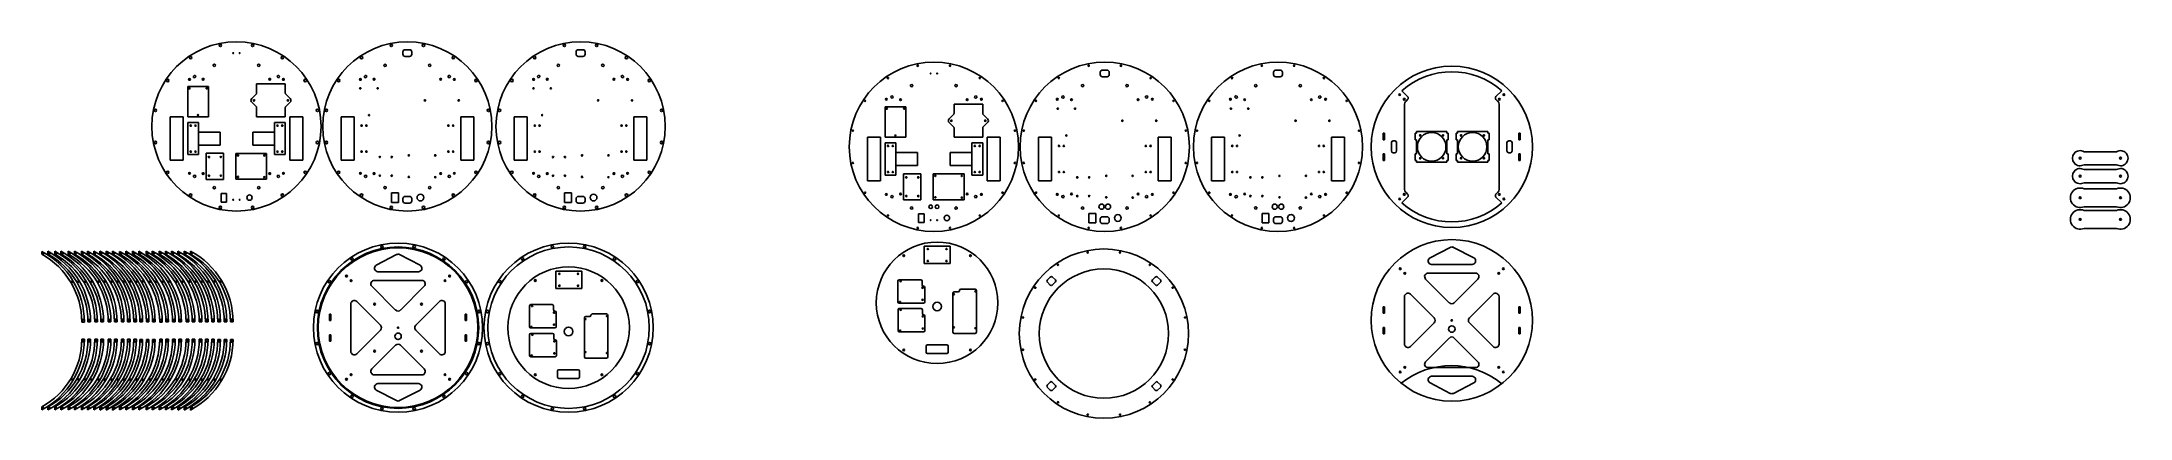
# Model space of a CAD drawing. Header units: millimetres. Extents: x -5261 to 5199, y -3405 to 2321.
# Drawn here: x -1861 to 2953, y -7 to 861 of the extents above; entities that cross this region are included whole.
import ezdxf

# ---------------------------------------------------------------- set-up
doc = ezdxf.new("R2010")
doc.units = ezdxf.units.MM
doc.layers.add('Capa1', color=7, linetype='Continuous')
doc.layers.add('Predeterminado', color=7, linetype='Continuous')

msp = doc.modelspace()

# ---------------------------------------------------------------- linework, layer by layer
at = {"layer": 'Capa1', "color": 7, "linetype": 'Continuous'}
for p, q in [((2884.2, 607.5), (2846.7, 607.5)), ((2884.2, 607.5), (2921.6, 607.5)), ((2921.6, 577.5), (2846.7, 577.5)), ((2884.2, 566.1), (2846.7, 566.1)), ((2921.6, 536.1), (2846.7, 536.1)), ((2884.2, 566.1), (2921.6, 566.1)), ((2846.7, 521.9), (2921.6, 521.9)), ((2846.7, 480.7), (2921.6, 480.7)), ((2846.7, 472), (2921.6, 472)), ((1385.7, 387), (1339.3, 362.8)), ((1440, 362.8), (1393.1, 387.1)), ((2846.7, 430.8), (2921.6, 430.8)), ((-1860.6, 371), (-1860.6, 377.8)), ((-1846.4, 371.1), (-1846.4, 377.9)), ((-1830.7, 371.1), (-1830.7, 377.9)), ((-1816.4, 371.2), (-1816.4, 378)), ((-1799.7, 371.2), (-1799.7, 378)), ((-1785.4, 371.3), (-1785.4, 378.1)), ((-1769.4, 371.3), (-1769.4, 378.1)), ((-1755.2, 371.4), (-1755.2, 378.2)), ((-1740.8, 371.4), (-1740.8, 378.2)), ((-1726.6, 371.5), (-1726.6, 378.3)), ((-1711.8, 371.5), (-1711.8, 378.3)), ((-1697.5, 371.5), (-1697.5, 378.4)), ((-1681.1, 371), (-1681.1, 377.8)), ((-1666.9, 371.1), (-1666.9, 377.9)), ((-1651.2, 371.1), (-1651.2, 377.9)), ((-1637, 371.2), (-1637, 378)), ((-1620.2, 371.2), (-1620.2, 378)), ((-1605.9, 371.3), (-1605.9, 378.1)), ((-1590, 371.3), (-1590, 378.1)), ((-1575.7, 371.4), (-1575.7, 378.2)), ((-1561.3, 371.4), (-1561.3, 378.2)), ((-1547.1, 371.5), (-1547.1, 378.3)), ((-1532.3, 371.5), (-1532.3, 378.3)), ((-1518.1, 371.5), (-1518.1, 378.4)), ((-1043.1, 370.3), (-1089.5, 346)), ((-988.8, 346.1), (-1035.8, 370.3)), ((1343, 347.7), (1389.4, 347.7)), ((1389.4, 347.7), (1436.4, 347.7)), ((-1099.7, 297.3), (-1045.1, 242.7)), ((-1094, 310.9), (-984.8, 310.9)), ((-1085.8, 330.9), (-1039.4, 330.9)), ((-1039.4, 330.9), (-992.4, 330.9)), ((-1033.8, 242.7), (-979.2, 297.3)), ((1329.1, 314.1), (1383.7, 259.5)), ((1334.8, 327.7), (1444, 327.7)), ((1395, 259.5), (1449.6, 314.1)), ((-1080.1, 207.7), (-1134.7, 262.3)), ((-998.8, 207.7), (-944.2, 262.3)), ((1348.7, 224.5), (1294.1, 279.1)), ((1430, 224.5), (1484.6, 279.1)), ((-1768.3, 215), (-1762.3, 215)), ((-1754.1, 215.1), (-1748.1, 215.1)), ((-1738.4, 215.1), (-1732.4, 215.1)), ((-1724.1, 215.2), (-1718.1, 215.2)), ((-1707.3, 215.2), (-1701.3, 215.2)), ((-1693.1, 215.3), (-1687.1, 215.3)), ((-1677.1, 215.3), (-1671.1, 215.3)), ((-1662.9, 215.4), (-1656.9, 215.4)), ((-1648.5, 215.4), (-1642.5, 215.4)), ((-1634.3, 215.4), (-1628.3, 215.4)), ((-1619.5, 215.4), (-1613.5, 215.4)), ((-1605.2, 215.5), (-1599.2, 215.5)), ((-1588.8, 215), (-1582.8, 215)), ((-1574.6, 215.1), (-1568.6, 215.1)), ((-1558.9, 215.1), (-1552.9, 215.1)), ((-1544.6, 215.2), (-1538.6, 215.2)), ((-1527.9, 215.2), (-1521.9, 215.2)), ((-1513.6, 215.3), (-1507.6, 215.3)), ((-1497.6, 215.3), (-1491.6, 215.3)), ((-1483.4, 215.4), (-1477.4, 215.4)), ((-1469, 215.4), (-1463, 215.4)), ((-1454.8, 215.4), (-1448.8, 215.4)), ((-1440, 215.4), (-1434, 215.4)), ((-1425.7, 215.5), (-1419.7, 215.5)), ((-1134.7, 141.8), (-1080.1, 196.4)), ((-944.2, 141.8), (-998.8, 196.4)), ((1294.1, 158.6), (1348.7, 213.2)), ((1484.6, 158.6), (1430, 213.2)), ((-1768.3, 175.5), (-1762.3, 175.5)), ((-1754.1, 175.4), (-1748.1, 175.4)), ((-1738.4, 175.4), (-1732.4, 175.4)), ((-1724.1, 175.4), (-1718.1, 175.4)), ((-1707.3, 175.4), (-1701.3, 175.4)), ((-1693.1, 175.3), (-1687.1, 175.3)), ((-1677.1, 175.3), (-1671.1, 175.3)), ((-1662.9, 175.2), (-1656.9, 175.2)), ((-1648.5, 175.2), (-1642.5, 175.2)), ((-1634.3, 175.1), (-1628.3, 175.1)), ((-1619.5, 175.1), (-1613.5, 175.1)), ((-1605.2, 175), (-1599.2, 175)), ((-1588.8, 175.5), (-1582.8, 175.5)), ((-1574.6, 175.4), (-1568.6, 175.4)), ((-1558.9, 175.4), (-1552.9, 175.4)), ((-1544.6, 175.4), (-1538.6, 175.4)), ((-1527.9, 175.4), (-1521.9, 175.4)), ((-1513.6, 175.3), (-1507.6, 175.3)), ((-1497.6, 175.3), (-1491.6, 175.3)), ((-1483.4, 175.2), (-1477.4, 175.2)), ((-1469, 175.2), (-1463, 175.2)), ((-1454.8, 175.1), (-1448.8, 175.1)), ((-1440, 175.1), (-1434, 175.1)), ((-1425.7, 175), (-1419.7, 175)), ((-1148.4, 152.8), (-1148.4, 147.4)), ((-1099.7, 106.8), (-1045.1, 161.3)), ((-1033.8, 161.3), (-979.2, 106.8)), ((1280.4, 169.5), (1280.4, 164.2)), ((1329.1, 123.5), (1383.7, 178.1)), ((1395, 178.1), (1449.6, 123.5)), ((1334.8, 109.9), (1444, 109.9)), ((-1094, 93.1), (-984.8, 93.1)), ((-1043.1, 33.8), (-1089.5, 58)), ((-1085.8, 73.1), (-1039.4, 73.1)), ((-1039.4, 73.1), (-992.4, 73.1)), ((-988.8, 58), (-1035.8, 33.8)), ((1385.7, 50.6), (1339.3, 74.8)), ((1343, 89.9), (1389.4, 89.9)), ((1389.4, 89.9), (1436.4, 89.9)), ((1440, 74.8), (1393.1, 50.6)), ((-1860.6, 19.5), (-1860.6, 12.7)), ((-1846.4, 19.4), (-1846.4, 12.6)), ((-1830.7, 19.4), (-1830.7, 12.6)), ((-1816.4, 19.3), (-1816.4, 12.5)), ((-1799.7, 19.3), (-1799.7, 12.5)), ((-1785.4, 19.2), (-1785.4, 12.4)), ((-1769.4, 19.2), (-1769.4, 12.4)), ((-1755.2, 19.2), (-1755.2, 12.3)), ((-1740.8, 19.2), (-1740.8, 12.3)), ((-1726.6, 19.1), (-1726.6, 12.3)), ((-1711.8, 19.1), (-1711.8, 12.3)), ((-1697.5, 19), (-1697.5, 12.2)), ((-1681.1, 19.5), (-1681.1, 12.7)), ((-1666.9, 19.4), (-1666.9, 12.6)), ((-1651.2, 19.4), (-1651.2, 12.6)), ((-1637, 19.3), (-1637, 12.5)), ((-1620.2, 19.3), (-1620.2, 12.5)), ((-1605.9, 19.2), (-1605.9, 12.4)), ((-1590, 19.2), (-1590, 12.4)), ((-1575.7, 19.2), (-1575.7, 12.3)), ((-1561.3, 19.2), (-1561.3, 12.3)), ((-1547.1, 19.1), (-1547.1, 12.3)), ((-1532.3, 19.1), (-1532.3, 12.3)), ((-1518.1, 19), (-1518.1, 12.2))]:
    msp.add_line(p, q, dxfattribs=at)
for centre, radius in [((-1517.7, 824.1), 2.83), ((-1449, 852.6), 2.83), ((-1374.7, 852.6), 2.83), ((-1306, 824.1), 2.83), ((-1123.7, 824.1), 2.83), ((-1055.1, 852.6), 2.83), ((-980.7, 852.6), 2.83), ((-912.1, 824.1), 2.83), ((-724.5, 824.1), 2.83), ((-655.9, 852.6), 2.83), ((-581.5, 852.6), 2.83), ((-512.9, 824.1), 2.83), ((-1570.2, 771.6), 2.83), ((-1253.4, 771.6), 2.83), ((-1176.3, 771.6), 2.83), ((-859.5, 771.6), 2.83), ((-777.1, 771.6), 2.83), ((-460.3, 771.6), 2.83), ((89.8, 777.1), 1.5), ((158.5, 805.6), 1.5), ((232.8, 805.6), 1.5), ((301.5, 777.1), 1.5), ((483.7, 777.1), 1.5), ((552.4, 805.6), 1.5), ((626.7, 805.6), 1.5), ((695.4, 777.1), 1.5), ((883, 777.1), 1.5), ((951.6, 805.6), 1.5), ((1026, 805.6), 1.5), ((1094.6, 777.1), 1.5), ((37.2, 724.6), 1.5), ((354, 724.6), 1.5), ((431.2, 724.6), 1.5), ((748, 724.6), 1.5), ((830.4, 724.6), 1.5), ((1147.2, 724.6), 1.5), ((-1598.7, 702.9), 2.83), ((-1225, 702.9), 2.83), ((-1204.7, 702.9), 2.83), ((-831.1, 702.9), 2.83), ((-805.5, 702.9), 2.83), ((-431.8, 702.9), 2.83), ((-1598.7, 628.6), 2.83), ((-1225, 628.6), 2.83), ((-1204.7, 628.6), 2.83), ((-831.1, 628.6), 2.83), ((-805.5, 628.6), 2.83), ((-431.8, 628.6), 2.83), ((8.8, 655.9), 1.5), ((382.5, 655.9), 1.5), ((402.7, 655.9), 1.5), ((776.4, 655.9), 1.5), ((802, 655.9), 1.5), ((1175.6, 655.9), 1.5), ((8.8, 581.6), 1.5), ((382.5, 581.6), 1.5), ((402.7, 581.6), 1.5), ((776.4, 581.6), 1.5), ((802, 581.6), 1.5), ((1175.6, 581.6), 1.5), ((2837.7, 592.5), 2), ((2930.7, 592.5), 2), ((-1570.2, 559.9), 2.83), ((-1253.4, 559.9), 2.83), ((-1176.3, 559.9), 2.83), ((-859.5, 559.9), 2.83), ((-777.1, 559.9), 2.83), ((-460.3, 559.9), 2.83), ((2837.7, 551.1), 2), ((2930.7, 551.1), 2), ((-1517.7, 507.3), 2.83), ((-1449, 478.9), 2.83), ((-1374.7, 478.9), 2.83), ((-1306, 507.3), 2.83), ((-1123.7, 507.3), 2.83), ((-1055.1, 478.9), 2.83), ((-980.7, 478.9), 2.83), ((-912.1, 507.3), 2.83), ((-724.5, 507.3), 2.83), ((-655.9, 478.9), 2.83), ((-581.5, 478.9), 2.83), ((-512.9, 507.3), 2.83), ((37.2, 512.9), 1.5), ((354, 512.9), 1.5), ((431.2, 512.9), 1.5), ((748, 512.9), 1.5), ((830.4, 512.9), 1.5), ((1147.2, 512.9), 1.5), ((2837.7, 501.3), 2), ((2930.7, 501.3), 2), ((89.8, 460.4), 1.5), ((158.5, 431.9), 1.5), ((232.8, 431.9), 1.5), ((301.5, 460.4), 1.5), ((483.7, 460.4), 1.5), ((552.4, 431.9), 1.5), ((626.7, 431.9), 1.5), ((695.4, 460.4), 1.5), ((883, 460.4), 1.5), ((951.6, 431.9), 1.5), ((1026, 431.9), 1.5), ((1094.6, 460.4), 1.5), ((2837.7, 451.4), 2), ((2930.7, 451.4), 2), ((-1076.6, 388.9), 2.83), ((-1002.3, 388.9), 2.83), ((-683.5, 388.9), 2.83), ((-609.2, 388.9), 2.83), ((-1857.3, 372.6), 1.5), ((-1843.1, 372.7), 1.5), ((-1827.4, 372.7), 1.5), ((-1813.1, 372.8), 1.5), ((-1796.4, 372.8), 1.5), ((-1782.1, 372.9), 1.5), ((-1766.1, 372.9), 1.5), ((-1751.9, 373), 1.5), ((-1737.5, 373), 1.5), ((-1723.3, 373), 1.5), ((-1708.5, 373), 1.5), ((-1694.2, 373.1), 1.5), ((-1677.8, 372.6), 1.5), ((-1663.6, 372.7), 1.5), ((-1647.9, 372.7), 1.5), ((-1633.7, 372.8), 1.5), ((-1616.9, 372.8), 1.5), ((-1602.6, 372.9), 1.5), ((-1586.6, 372.9), 1.5), ((-1572.4, 373), 1.5), ((-1558, 373), 1.5), ((-1543.8, 373), 1.5), ((-1529, 373), 1.5), ((-1514.8, 373.1), 1.5), ((-1145.3, 360.4), 2.83), ((-933.6, 360.4), 2.83), ((-752.2, 360.4), 2.83), ((-540.5, 360.4), 2.83), ((481.8, 346.7), 1.5), ((550.4, 375.2), 1.5), ((624.8, 375.2), 1.5), ((693.4, 346.7), 1.5), ((-1791, 307.8), 1.5), ((-1776.7, 307.9), 1.5), ((-1761, 307.9), 1.5), ((-1746.8, 308), 1.5), ((-1730, 308), 1.5), ((-1715.8, 308.1), 1.5), ((-1699.8, 308.1), 1.5), ((-1685.6, 308.2), 1.5), ((-1671.2, 308.2), 1.5), ((-1656.9, 308.3), 1.5), ((-1642.1, 308.3), 1.5), ((-1627.9, 308.3), 1.5), ((-1611.5, 307.8), 1.5), ((-1597.3, 307.9), 1.5), ((-1581.6, 307.9), 1.5), ((-1567.3, 308), 1.5), ((-1550.5, 308), 1.5), ((-1536.3, 308.1), 1.5), ((-1520.3, 308.1), 1.5), ((-1506.1, 308.2), 1.5), ((-1491.7, 308.2), 1.5), ((-1477.5, 308.3), 1.5), ((-1462.7, 308.3), 1.5), ((-1448.4, 308.3), 1.5), ((-1197.8, 307.9), 2.83), ((-881, 307.9), 2.83), ((-804.7, 307.9), 2.83), ((-487.9, 307.9), 2.83), ((429.2, 294.2), 1.5), ((746, 294.2), 1.5), ((-1226.3, 239.2), 2.83), ((-852.6, 239.2), 2.83), ((-833.2, 239.2), 2.83), ((-459.5, 239.2), 2.83), ((-1765.3, 220), 1.5), ((-1751.1, 220.1), 1.5), ((-1735.4, 220.1), 1.5), ((-1721.1, 220.1), 1.5), ((-1704.3, 220.1), 1.5), ((-1690.1, 220.2), 1.5), ((-1674.1, 220.2), 1.5), ((-1659.9, 220.3), 1.5), ((-1645.5, 220.3), 1.5), ((-1631.3, 220.4), 1.5), ((-1616.5, 220.4), 1.5), ((-1602.2, 220.5), 1.5), ((-1585.8, 220), 1.5), ((-1571.6, 220.1), 1.5), ((-1555.9, 220.1), 1.5), ((-1541.6, 220.1), 1.5), ((-1524.9, 220.1), 1.5), ((-1510.6, 220.2), 1.5), ((-1494.6, 220.2), 1.5), ((-1480.4, 220.3), 1.5), ((-1466, 220.3), 1.5), ((-1451.8, 220.4), 1.5), ((-1437, 220.4), 1.5), ((-1422.7, 220.5), 1.5), ((-1039.4, 202), 1.5), ((400.8, 225.5), 1.5), ((774.4, 225.5), 1.5), ((1389.4, 198.9), 7.5), ((1389.4, 218.8), 1.5), ((-1765.3, 170.6), 1.5), ((-1751.1, 170.5), 1.5), ((-1735.4, 170.5), 1.5), ((-1721.1, 170.4), 1.5), ((-1704.3, 170.4), 1.5), ((-1690.1, 170.3), 1.5), ((-1674.1, 170.3), 1.5), ((-1659.9, 170.2), 1.5), ((-1645.5, 170.2), 1.5), ((-1631.3, 170.1), 1.5), ((-1616.5, 170.1), 1.5), ((-1602.2, 170), 1.5), ((-1585.8, 170.6), 1.5), ((-1571.6, 170.5), 1.5), ((-1555.9, 170.5), 1.5), ((-1541.6, 170.4), 1.5), ((-1524.9, 170.4), 1.5), ((-1510.6, 170.3), 1.5), ((-1494.6, 170.3), 1.5), ((-1480.4, 170.2), 1.5), ((-1466, 170.2), 1.5), ((-1451.8, 170.1), 1.5), ((-1437, 170.1), 1.5), ((-1422.7, 170), 1.5), ((-1226.3, 164.9), 2.83), ((-1039.4, 182.1), 7.5), ((-852.6, 164.9), 2.83), ((-833.2, 164.9), 2.83), ((-459.5, 164.9), 2.83), ((400.8, 151.2), 1.5), ((774.4, 151.2), 1.5), ((-1197.8, 96.2), 2.83), ((-881, 96.2), 2.83), ((-804.7, 96.2), 2.83), ((-487.9, 96.2), 2.83), ((-1791, 82.7), 1.5), ((-1776.7, 82.6), 1.5), ((-1761, 82.6), 1.5), ((-1746.8, 82.5), 1.5), ((-1730, 82.5), 1.5), ((-1715.8, 82.4), 1.5), ((-1699.8, 82.4), 1.5), ((-1685.6, 82.4), 1.5), ((-1671.2, 82.4), 1.5), ((-1656.9, 82.3), 1.5), ((-1642.1, 82.3), 1.5), ((-1627.9, 82.2), 1.5), ((-1611.5, 82.7), 1.5), ((-1597.3, 82.6), 1.5), ((-1581.6, 82.6), 1.5), ((-1567.3, 82.5), 1.5), ((-1550.5, 82.5), 1.5), ((-1536.3, 82.4), 1.5), ((-1520.3, 82.4), 1.5), ((-1506.1, 82.4), 1.5), ((-1491.7, 82.4), 1.5), ((-1477.5, 82.3), 1.5), ((-1462.7, 82.3), 1.5), ((-1448.4, 82.2), 1.5), ((429.2, 82.5), 1.5), ((746, 82.5), 1.5), ((-1857.3, 17.9), 1.5), ((-1843.1, 17.8), 1.5), ((-1827.4, 17.8), 1.5), ((-1813.1, 17.8), 1.5), ((-1796.4, 17.8), 1.5), ((-1782.1, 17.7), 1.5), ((-1766.1, 17.7), 1.5), ((-1751.9, 17.6), 1.5), ((-1737.5, 17.6), 1.5), ((-1723.3, 17.5), 1.5), ((-1708.5, 17.5), 1.5), ((-1694.2, 17.4), 1.5), ((-1677.8, 17.9), 1.5), ((-1663.6, 17.8), 1.5), ((-1647.9, 17.8), 1.5), ((-1633.7, 17.8), 1.5), ((-1616.9, 17.8), 1.5), ((-1602.6, 17.7), 1.5), ((-1586.6, 17.7), 1.5), ((-1572.4, 17.6), 1.5), ((-1558, 17.6), 1.5), ((-1543.8, 17.5), 1.5), ((-1529, 17.5), 1.5), ((-1514.8, 17.4), 1.5), ((-1145.3, 43.6), 2.83), ((-1076.6, 15.2), 2.83), ((-1002.3, 15.2), 2.83), ((-933.6, 43.6), 2.83), ((-752.2, 43.6), 2.83), ((-683.5, 15.2), 2.83), ((-609.2, 15.2), 2.83), ((-540.5, 43.6), 2.83), ((481.8, 30), 1.5), ((550.4, 1.5), 1.5), ((624.8, 1.5), 1.5), ((693.4, 30), 1.5)]:
    msp.add_circle(centre, radius, dxfattribs=at)
for centre, radius, start, end in [((2837.7, 592.5), 17.5, 58.9973, 301.0027), ((2930.7, 592.5), 17.5, 238.9973, 121.0027), ((2837.7, 551.1), 17.5, 58.9973, 301.0027), ((2930.7, 551.1), 17.5, 238.9973, 121.0027), ((2837.7, 501.3), 22.5, 66.3833, 293.6167), ((2930.7, 501.3), 22.5, 246.3833, 113.6167), ((2837.7, 451.4), 22.5, 66.3833, 293.6167), ((2930.7, 451.4), 22.5, 246.3833, 113.6167), ((1389.4, 380), 8, 62.734, 117.5843), ((-1085.8, 338.9), 8, 117.5843, 270), ((-1039.4, 363.2), 8, 62.734, 117.5843), ((-992.4, 338.9), 8, 270, 62.734), ((1343, 355.7), 8, 117.5843, 270), ((1436.4, 355.7), 8, 270, 62.734), ((-1094, 302.9), 8, 90, 225), ((-984.8, 302.9), 8, 315, 90), ((1334.8, 319.7), 8, 90, 225), ((1444, 319.7), 8, 315, 90), ((-1140.4, 256.6), 8, 45, 180), ((-1039.4, 248.4), 8, 225, 315), ((-938.5, 256.6), 8, 0, 135), ((1288.4, 273.4), 8, 45, 180), ((1389.4, 265.1), 8, 225, 315), ((1490.3, 273.4), 8, 0, 135), ((-1085.8, 202), 8, 315, 45), ((-993.1, 202), 8, 135, 225), ((1343, 218.8), 8, 315, 45), ((1435.7, 218.8), 8, 135, 225), ((-1140.4, 147.4), 8, 180, 315), ((-1039.4, 155.7), 8, 45, 135), ((-938.5, 147.4), 8, 225, 360), ((1288.4, 164.2), 8, 180, 315), ((1389.4, 172.5), 8, 45, 135), ((1490.3, 164.2), 8, 225, 360), ((-1094, 101.1), 8, 135, 270), ((-984.8, 101.1), 8, 270, 45), ((1334.8, 117.9), 8, 135, 270), ((1444, 117.9), 8, 270, 45), ((-1085.8, 65.1), 8, 90, 242.4157), ((-992.4, 65.1), 8, 297.266, 90), ((1343, 81.9), 8, 90, 242.4157), ((1389.4, 57.7), 8, 242.4157, 297.266), ((1436.4, 81.9), 8, 297.266, 90), ((-1039.4, 40.9), 8, 242.4157, 297.266)]:
    msp.add_arc(centre, radius, start, end, dxfattribs=at)
at = {"layer": 'Predeterminado', "color": 7, "linetype": 'Continuous'}
for p, q in [((-1028.2, 832), (-1028.2, 837.5)), ((-1023.2, 842.5), (-1012.7, 842.5)), ((-1012.7, 827), (-1023.2, 827)), ((-1007.7, 837.5), (-1007.7, 832)), ((-628.9, 832), (-628.9, 837.5)), ((-623.9, 842.5), (-613.4, 842.5)), ((-613.4, 827), (-623.9, 827)), ((-608.4, 837.5), (-608.4, 832)), ((-1511, 781.6), (-1508.8, 783.5)), ((-1510.5, 778.8), (-1511, 781.6)), ((-1507.8, 777.8), (-1510.5, 778.8)), ((-1508.8, 783.5), (-1506, 782.5)), ((-1507.8, 777.8), (-1505.5, 779.7)), ((-1506, 782.5), (-1505.5, 779.7)), ((-1465.9, 805.7), (-1465.4, 808.5)), ((-1463.6, 803.8), (-1465.9, 805.7)), ((-1465.4, 808.5), (-1462.6, 809.5)), ((-1463.6, 803.8), (-1460.9, 804.8)), ((-1462.6, 809.5), (-1460.4, 807.7)), ((-1460.4, 807.7), (-1460.9, 804.8)), ((-1361, 809.5), (-1363.3, 807.7)), ((-1363.3, 807.7), (-1362.8, 804.8)), ((-1360, 803.8), (-1362.8, 804.8)), ((-1358.3, 808.5), (-1361, 809.5)), ((-1360, 803.8), (-1357.8, 805.7)), ((-1357.8, 805.7), (-1358.3, 808.5)), ((-1317.6, 782.5), (-1318.1, 779.7)), ((-1315.9, 777.8), (-1318.1, 779.7)), ((-1314.9, 783.5), (-1317.6, 782.5)), ((-1315.9, 777.8), (-1313.2, 778.8)), ((-1312.7, 781.6), (-1314.9, 783.5)), ((-1313.2, 778.8), (-1312.7, 781.6)), ((-1117, 781.6), (-1114.8, 783.5)), ((-1116.5, 778.8), (-1117, 781.6)), ((-1113.8, 777.8), (-1116.5, 778.8)), ((-1114.8, 783.5), (-1112.1, 782.5)), ((-1113.8, 777.8), (-1111.6, 779.7)), ((-1112.1, 782.5), (-1111.6, 779.7)), ((-1071.9, 805.7), (-1071.4, 808.5)), ((-1069.7, 803.8), (-1071.9, 805.7)), ((-1071.4, 808.5), (-1068.7, 809.5)), ((-1069.7, 803.8), (-1067, 804.8)), ((-1068.7, 809.5), (-1066.5, 807.7)), ((-1066.5, 807.7), (-1067, 804.8)), ((-967.1, 809.5), (-969.3, 807.7)), ((-969.3, 807.7), (-968.8, 804.8)), ((-966.1, 803.8), (-968.8, 804.8)), ((-964.4, 808.5), (-967.1, 809.5)), ((-966.1, 803.8), (-963.9, 805.7)), ((-963.9, 805.7), (-964.4, 808.5)), ((-923.7, 782.5), (-924.2, 779.7)), ((-922, 777.8), (-924.2, 779.7)), ((-921, 783.5), (-923.7, 782.5)), ((-922, 777.8), (-919.3, 778.8)), ((-918.8, 781.6), (-921, 783.5)), ((-919.3, 778.8), (-918.8, 781.6)), ((-717.8, 781.6), (-715.6, 783.5)), ((-717.3, 778.8), (-717.8, 781.6)), ((-714.6, 777.8), (-717.3, 778.8)), ((-715.6, 783.5), (-712.9, 782.5)), ((-714.6, 777.8), (-712.4, 779.7)), ((-712.9, 782.5), (-712.4, 779.7)), ((-672.7, 805.7), (-672.2, 808.5)), ((-670.5, 803.8), (-672.7, 805.7)), ((-672.2, 808.5), (-669.5, 809.5)), ((-670.5, 803.8), (-667.8, 804.8)), ((-669.5, 809.5), (-667.3, 807.7)), ((-667.3, 807.7), (-667.8, 804.8)), ((-567.9, 809.5), (-570.1, 807.7)), ((-570.1, 807.7), (-569.6, 804.8)), ((-566.9, 803.8), (-569.6, 804.8)), ((-565.2, 808.5), (-567.9, 809.5)), ((-566.9, 803.8), (-564.7, 805.7)), ((-564.7, 805.7), (-565.2, 808.5)), ((-524.5, 782.5), (-525, 779.7)), ((-522.8, 777.8), (-525, 779.7)), ((-521.8, 783.5), (-524.5, 782.5)), ((-522.8, 777.8), (-520.1, 778.8)), ((-519.6, 781.6), (-521.8, 783.5)), ((-520.1, 778.8), (-519.6, 781.6)), ((579.3, 785), (579.3, 790.5)), ((584.3, 795.5), (594.8, 795.5)), ((594.8, 780), (584.3, 780)), ((599.8, 790.5), (599.8, 785)), ((978.5, 785), (978.5, 790.5)), ((983.5, 795.5), (994, 795.5)), ((994, 780), (983.5, 780)), ((999, 790.5), (999, 785)), ((-1476.3, 757.7), (-1524.3, 757.7)), ((-1524.3, 757.7), (-1524.3, 687.7)), ((-1476.3, 687.7), (-1476.3, 757.7)), ((-1376.7, 730), (-1365.9, 740.7)), ((-1299.3, 763.7), (-1365.3, 763.7)), ((-1365.3, 763.7), (-1365.3, 742.1)), ((-1299.3, 763.7), (-1299.3, 742.1)), ((-1288, 730), (-1298.8, 740.7)), ((96.5, 734.6), (98.7, 736.5)), ((97, 731.8), (96.5, 734.6)), ((99.7, 730.8), (97, 731.8)), ((98.7, 736.5), (101.4, 735.5)), ((99.7, 730.8), (101.9, 732.7)), ((101.4, 735.5), (101.9, 732.7)), ((141.6, 758.7), (142.1, 761.6)), ((143.8, 756.9), (141.6, 758.7)), ((142.1, 761.6), (144.8, 762.5)), ((143.8, 756.9), (146.5, 757.8)), ((144.8, 762.5), (147, 760.7)), ((147, 760.7), (146.5, 757.8)), ((246.4, 762.5), (244.2, 760.7)), ((244.2, 760.7), (244.7, 757.8)), ((247.4, 756.9), (244.7, 757.8)), ((249.2, 761.6), (246.4, 762.5)), ((247.4, 756.9), (249.7, 758.7)), ((249.7, 758.7), (249.2, 761.6)), ((289.8, 735.5), (289.3, 732.7)), ((291.6, 730.8), (289.3, 732.7)), ((292.6, 736.5), (289.8, 735.5)), ((291.6, 730.8), (294.3, 731.8)), ((294.8, 734.6), (292.6, 736.5)), ((294.3, 731.8), (294.8, 734.6)), ((490.4, 734.6), (492.6, 736.5)), ((490.9, 731.8), (490.4, 734.6)), ((493.7, 730.8), (490.9, 731.8)), ((492.6, 736.5), (495.4, 735.5)), ((493.7, 730.8), (495.9, 732.7)), ((495.4, 735.5), (495.9, 732.7)), ((535.6, 758.7), (536.1, 761.6)), ((537.8, 756.9), (535.6, 758.7)), ((536.1, 761.6), (538.8, 762.5)), ((537.8, 756.9), (540.5, 757.8)), ((538.8, 762.5), (541, 760.7)), ((541, 760.7), (540.5, 757.8)), ((640.4, 762.5), (638.2, 760.7)), ((638.2, 760.7), (638.7, 757.8)), ((641.4, 756.9), (638.7, 757.8)), ((643.1, 761.6), (640.4, 762.5)), ((641.4, 756.9), (643.6, 758.7)), ((643.6, 758.7), (643.1, 761.6)), ((683.8, 735.5), (683.3, 732.7)), ((685.5, 730.8), (683.3, 732.7)), ((686.5, 736.5), (683.8, 735.5)), ((685.5, 730.8), (688.2, 731.8)), ((688.7, 734.6), (686.5, 736.5)), ((688.2, 731.8), (688.7, 734.6)), ((889.7, 734.6), (891.9, 736.5)), ((890.2, 731.8), (889.7, 734.6)), ((892.9, 730.8), (890.2, 731.8)), ((891.9, 736.5), (894.6, 735.5)), ((892.9, 730.8), (895.1, 732.7)), ((894.6, 735.5), (895.1, 732.7)), ((934.8, 758.7), (935.3, 761.6)), ((937, 756.9), (934.8, 758.7)), ((935.3, 761.6), (938, 762.5)), ((937, 756.9), (939.7, 757.8)), ((938, 762.5), (940.2, 760.7)), ((940.2, 760.7), (939.7, 757.8)), ((1039.6, 762.5), (1037.4, 760.7)), ((1037.4, 760.7), (1037.9, 757.8)), ((1040.6, 756.9), (1037.9, 757.8)), ((1042.3, 761.6), (1039.6, 762.5)), ((1040.6, 756.9), (1042.8, 758.7)), ((1042.8, 758.7), (1042.3, 761.6)), ((1083, 735.5), (1082.5, 732.7)), ((1084.7, 730.8), (1082.5, 732.7)), ((1085.7, 736.5), (1083, 735.5)), ((1084.7, 730.8), (1087.4, 731.8)), ((1087.9, 734.6), (1085.7, 736.5)), ((1087.4, 731.8), (1087.9, 734.6)), ((1287.5, 734.7), (1274.3, 747.9)), ((1284, 724.1), (1282.8, 722.9)), ((1284, 724.1), (1287.5, 727.7)), ((1491.2, 734.7), (1504.4, 747.9)), ((1494.8, 724.1), (1491.2, 727.7)), ((1494.8, 724.1), (1496, 722.9)), ((-1549.8, 687.7), (-1564.8, 687.7)), ((-1564.8, 687.7), (-1564.8, 587.7)), ((-1549.8, 687.7), (-1534.8, 687.7)), ((-1534.8, 587.7), (-1534.8, 687.7)), ((-1524.3, 687.7), (-1476.3, 687.7)), ((-1524.3, 637.7), (-1524.3, 674.7)), ((-1524.3, 674.7), (-1499.3, 674.7)), ((-1499.3, 674.7), (-1499.3, 637.7)), ((-1365.9, 710.8), (-1376.7, 721.5)), ((-1365.3, 709.4), (-1365.3, 687.7)), ((-1365.3, 687.7), (-1299.3, 687.7)), ((-1299.3, 674.7), (-1324.3, 674.7)), ((-1324.3, 674.7), (-1324.3, 637.7)), ((-1299.3, 709.4), (-1299.3, 687.7)), ((-1299.3, 637.7), (-1299.3, 674.7)), ((-1298.8, 710.8), (-1288, 721.5)), ((-1273.8, 687.7), (-1288.8, 687.7)), ((-1288.8, 587.7), (-1288.8, 687.7)), ((-1273.8, 687.7), (-1258.8, 687.7)), ((-1258.8, 687.7), (-1258.8, 587.7)), ((-1155.9, 687.7), (-1170.9, 687.7)), ((-1170.9, 687.7), (-1170.9, 587.7)), ((-1155.9, 687.7), (-1140.9, 687.7)), ((-1140.9, 587.7), (-1140.9, 687.7)), ((-879.9, 687.7), (-894.9, 687.7)), ((-894.9, 587.7), (-894.9, 687.7)), ((-879.9, 687.7), (-864.9, 687.7)), ((-864.9, 687.7), (-864.9, 587.7)), ((-756.7, 687.7), (-771.7, 687.7)), ((-771.7, 687.7), (-771.7, 587.7)), ((-756.7, 687.7), (-741.7, 687.7)), ((-741.7, 587.7), (-741.7, 687.7)), ((-480.7, 687.7), (-495.7, 687.7)), ((-495.7, 587.7), (-495.7, 687.7)), ((-480.7, 687.7), (-465.7, 687.7)), ((-465.7, 687.7), (-465.7, 587.7)), ((131.1, 710.7), (83.1, 710.7)), ((83.1, 710.7), (83.1, 640.7)), ((131.1, 640.7), (131.1, 710.7)), ((230.8, 683), (241.6, 693.7)), ((241.6, 663.8), (230.8, 674.5)), ((308.1, 716.7), (242.1, 716.7)), ((242.1, 716.7), (242.1, 695.1)), ((308.1, 716.7), (308.1, 695.1)), ((319.4, 683), (308.7, 693.7)), ((308.7, 663.8), (319.4, 674.5)), ((1280.4, 717.3), (1280.4, 520.2)), ((1498.3, 520.2), (1498.3, 717.3)), ((-1524.3, 637.7), (-1524.3, 600.7)), ((-1449.3, 652.7), (-1499.3, 652.7)), ((-1499.3, 600.7), (-1499.3, 637.7)), ((-1449.3, 637.7), (-1449.3, 652.7)), ((-1449.3, 637.7), (-1449.3, 622.7)), ((-1374.3, 637.7), (-1374.3, 652.7)), ((-1374.3, 652.7), (-1324.3, 652.7)), ((-1374.3, 637.7), (-1374.3, 622.7)), ((-1324.3, 600.7), (-1324.3, 637.7)), ((-1299.3, 637.7), (-1299.3, 600.7)), ((57.6, 640.7), (42.6, 640.7)), ((42.6, 640.7), (42.6, 540.7)), ((57.6, 640.7), (72.6, 640.7)), ((72.6, 540.7), (72.6, 640.7)), ((83.1, 640.7), (131.1, 640.7)), ((83.1, 590.7), (83.1, 627.7)), ((83.1, 627.7), (108.1, 627.7)), ((108.1, 627.7), (108.1, 590.7)), ((242.1, 662.4), (242.1, 640.7)), ((242.1, 640.7), (308.1, 640.7)), ((308.1, 627.7), (283.1, 627.7)), ((283.1, 627.7), (283.1, 590.7)), ((308.1, 662.4), (308.1, 640.7)), ((308.1, 590.7), (308.1, 627.7)), ((333.6, 640.7), (318.6, 640.7)), ((318.6, 540.7), (318.6, 640.7)), ((333.6, 640.7), (348.6, 640.7)), ((348.6, 640.7), (348.6, 540.7)), ((451.6, 640.7), (436.6, 640.7)), ((436.6, 640.7), (436.6, 540.7)), ((451.6, 640.7), (466.6, 640.7)), ((466.6, 540.7), (466.6, 640.7)), ((727.6, 640.7), (712.6, 640.7)), ((712.6, 540.7), (712.6, 640.7)), ((727.6, 640.7), (742.6, 640.7)), ((742.6, 640.7), (742.6, 540.7)), ((850.8, 640.7), (835.8, 640.7)), ((835.8, 640.7), (835.8, 540.7)), ((850.8, 640.7), (865.8, 640.7)), ((865.8, 540.7), (865.8, 640.7)), ((1126.8, 640.7), (1111.8, 640.7)), ((1111.8, 540.7), (1111.8, 640.7)), ((1126.8, 640.7), (1141.8, 640.7)), ((1141.8, 640.7), (1141.8, 540.7)), ((1234.6, 650), (1231.6, 650)), ((1231.6, 650), (1231.6, 635)), ((1231.6, 635), (1234.6, 635)), ((1234.6, 650), (1234.6, 635)), ((1250.3, 628.4), (1250.3, 609.1)), ((1258.1, 632.4), (1254.3, 632.4)), ((1262.1, 609.1), (1262.1, 628.4)), ((1308, 650), (1305, 650)), ((1305, 650), (1305, 635)), ((1305, 635), (1308, 635)), ((1378, 653.7), (1308, 653.7)), ((1308, 653.7), (1308, 650)), ((1308, 635), (1308, 602.5)), ((1378, 650), (1378, 653.7)), ((1378, 650), (1381, 650)), ((1381, 635), (1378, 635)), ((1378, 635), (1378, 602.5)), ((1381, 650), (1381, 635)), ((1402.3, 650), (1399.3, 650)), ((1399.3, 650), (1399.3, 635)), ((1399.3, 635), (1402.3, 635)), ((1472.3, 653.7), (1402.3, 653.7)), ((1402.3, 653.7), (1402.3, 650)), ((1402.3, 635), (1402.3, 602.5)), ((1472.3, 650), (1472.3, 653.7)), ((1472.3, 650), (1475.3, 650)), ((1475.3, 635), (1472.3, 635)), ((1472.3, 635), (1472.3, 602.5)), ((1475.3, 650), (1475.3, 635)), ((1516.6, 609.1), (1516.6, 628.4)), ((1520.6, 632.4), (1524.4, 632.4)), ((1528.4, 628.4), (1528.4, 609.1)), ((1544.2, 650), (1547.2, 650)), ((1544.2, 650), (1544.2, 635)), ((1547.2, 635), (1544.2, 635)), ((1547.2, 650), (1547.2, 635)), ((-1564.8, 587.7), (-1534.8, 587.7)), ((-1524.3, 600.7), (-1499.3, 600.7)), ((-1449.3, 622.7), (-1499.3, 622.7)), ((-1441.6, 603.7), (-1481.6, 603.7)), ((-1481.6, 603.7), (-1481.6, 543.7)), ((-1441.6, 543.7), (-1441.6, 603.7)), ((-1342.4, 603.6), (-1413.5, 603.6)), ((-1413.5, 603.6), (-1413.5, 543.9)), ((-1374.3, 622.7), (-1324.3, 622.7)), ((-1342.4, 543.9), (-1342.4, 603.6)), ((-1299.3, 600.7), (-1324.3, 600.7)), ((-1258.8, 587.7), (-1288.8, 587.7)), ((-1170.9, 587.7), (-1140.9, 587.7)), ((-864.9, 587.7), (-894.9, 587.7)), ((-771.7, 587.7), (-741.7, 587.7)), ((-465.7, 587.7), (-495.7, 587.7)), ((83.1, 590.7), (83.1, 553.7)), ((158.1, 605.7), (108.1, 605.7)), ((108.1, 553.7), (108.1, 590.7)), ((158.1, 590.7), (158.1, 605.7)), ((158.1, 590.7), (158.1, 575.7)), ((233.1, 590.7), (233.1, 605.7)), ((233.1, 605.7), (283.1, 605.7)), ((233.1, 590.7), (233.1, 575.7)), ((283.1, 553.7), (283.1, 590.7)), ((308.1, 590.7), (308.1, 553.7)), ((1231.6, 587.5), (1231.6, 602.5)), ((1231.6, 602.5), (1234.6, 602.5)), ((1234.6, 587.5), (1231.6, 587.5)), ((1234.6, 602.5), (1234.6, 587.5)), ((1254.3, 605.1), (1258.1, 605.1)), ((1305, 587.5), (1305, 602.5)), ((1305, 602.5), (1308, 602.5)), ((1308, 587.5), (1305, 587.5)), ((1308, 587.5), (1308, 583.7)), ((1308, 583.7), (1378, 583.7)), ((1381, 602.5), (1378, 602.5)), ((1378, 587.5), (1381, 587.5)), ((1378, 587.5), (1378, 583.7)), ((1381, 587.5), (1381, 602.5)), ((1399.3, 587.5), (1399.3, 602.5)), ((1399.3, 602.5), (1402.3, 602.5)), ((1402.3, 587.5), (1399.3, 587.5)), ((1402.3, 587.5), (1402.3, 583.7)), ((1402.3, 583.7), (1472.3, 583.7)), ((1475.3, 602.5), (1472.3, 602.5)), ((1472.3, 587.5), (1475.3, 587.5)), ((1472.3, 587.5), (1472.3, 583.7)), ((1475.3, 587.5), (1475.3, 602.5)), ((1524.4, 605.1), (1520.6, 605.1)), ((1547.2, 602.5), (1544.2, 602.5)), ((1544.2, 602.5), (1544.2, 587.5)), ((1544.2, 587.5), (1547.2, 587.5)), ((1547.2, 587.5), (1547.2, 602.5)), ((-1510.5, 552.7), (-1511, 549.8)), ((-1511, 549.8), (-1508.8, 548)), ((-1507.8, 553.7), (-1510.5, 552.7)), ((-1508.8, 548), (-1506, 549)), ((-1507.8, 553.7), (-1505.5, 551.8)), ((-1506, 549), (-1505.5, 551.8)), ((-1481.6, 543.7), (-1441.6, 543.7)), ((-1413.5, 543.9), (-1342.4, 543.9)), ((-1315.9, 553.7), (-1318.1, 551.8)), ((-1317.6, 549), (-1318.1, 551.8)), ((-1314.9, 548), (-1317.6, 549)), ((-1315.9, 553.7), (-1313.2, 552.7)), ((-1312.7, 549.8), (-1314.9, 548)), ((-1313.2, 552.7), (-1312.7, 549.8)), ((-1116.5, 552.7), (-1117, 549.8)), ((-1117, 549.8), (-1114.8, 548)), ((-1113.8, 553.7), (-1116.5, 552.7)), ((-1114.8, 548), (-1112.1, 549)), ((-1113.8, 553.7), (-1111.6, 551.8)), ((-1112.1, 549), (-1111.6, 551.8)), ((-922, 553.7), (-924.2, 551.8)), ((-923.7, 549), (-924.2, 551.8)), ((-921, 548), (-923.7, 549)), ((-922, 553.7), (-919.3, 552.7)), ((-918.8, 549.8), (-921, 548)), ((-919.3, 552.7), (-918.8, 549.8)), ((-717.3, 552.7), (-717.8, 549.8)), ((-717.8, 549.8), (-715.6, 548)), ((-714.6, 553.7), (-717.3, 552.7)), ((-715.6, 548), (-712.9, 549)), ((-714.6, 553.7), (-712.4, 551.8)), ((-712.9, 549), (-712.4, 551.8)), ((-522.8, 553.7), (-525, 551.8)), ((-524.5, 549), (-525, 551.8)), ((-521.8, 548), (-524.5, 549)), ((-522.8, 553.7), (-520.1, 552.7)), ((-519.6, 549.8), (-521.8, 548)), ((-520.1, 552.7), (-519.6, 549.8)), ((42.6, 540.7), (72.6, 540.7)), ((83.1, 553.7), (108.1, 553.7)), ((158.1, 575.7), (108.1, 575.7)), ((165.9, 556.7), (125.9, 556.7)), ((125.9, 556.7), (125.9, 496.7)), ((165.9, 496.7), (165.9, 556.7)), ((265.1, 556.6), (193.9, 556.6)), ((193.9, 556.6), (193.9, 496.9)), ((233.1, 575.7), (283.1, 575.7)), ((265.1, 496.9), (265.1, 556.6)), ((308.1, 553.7), (283.1, 553.7)), ((348.6, 540.7), (318.6, 540.7)), ((436.6, 540.7), (466.6, 540.7)), ((742.6, 540.7), (712.6, 540.7)), ((835.8, 540.7), (865.8, 540.7)), ((1141.8, 540.7), (1111.8, 540.7)), ((-1463.6, 527.6), (-1465.9, 525.8)), ((-1465.9, 525.8), (-1465.4, 522.9)), ((-1465.4, 522.9), (-1462.6, 521.9)), ((-1463.6, 527.6), (-1460.9, 526.6)), ((-1462.6, 521.9), (-1460.4, 523.8)), ((-1460.4, 523.8), (-1460.9, 526.6)), ((-1434.6, 511.2), (-1447.1, 511.2)), ((-1447.1, 511.2), (-1447.1, 491.5)), ((-1447.1, 491.5), (-1434.6, 491.5)), ((-1434.6, 491.5), (-1434.6, 511.2)), ((-1363.3, 523.8), (-1362.8, 526.6)), ((-1361, 521.9), (-1363.3, 523.8)), ((-1360, 527.6), (-1362.8, 526.6)), ((-1358.3, 522.9), (-1361, 521.9)), ((-1360, 527.6), (-1357.8, 525.8)), ((-1357.8, 525.8), (-1358.3, 522.9)), ((-1069.7, 527.6), (-1071.9, 525.8)), ((-1071.9, 525.8), (-1071.4, 522.9)), ((-1071.4, 522.9), (-1068.7, 521.9)), ((-1069.7, 527.6), (-1067, 526.6)), ((-1068.7, 521.9), (-1066.5, 523.8)), ((-1066.5, 523.8), (-1067, 526.6)), ((-1038.7, 512.4), (-1054.7, 512.4)), ((-1054.7, 512.4), (-1054.7, 490.4)), ((-1054.7, 490.4), (-1038.7, 490.4)), ((-1038.7, 490.4), (-1038.7, 512.4)), ((-1028.2, 499.5), (-1028.2, 494)), ((-1012.7, 504.5), (-1023.2, 504.5)), ((-1023.2, 489), (-1012.7, 489)), ((-1007.7, 494), (-1007.7, 499.5)), ((-969.3, 523.8), (-968.8, 526.6)), ((-967.1, 521.9), (-969.3, 523.8)), ((-966.1, 527.6), (-968.8, 526.6)), ((-964.4, 522.9), (-967.1, 521.9)), ((-966.1, 527.6), (-963.9, 525.8)), ((-963.9, 525.8), (-964.4, 522.9)), ((-670.5, 527.6), (-672.7, 525.8)), ((-672.7, 525.8), (-672.2, 522.9)), ((-672.2, 522.9), (-669.5, 521.9)), ((-670.5, 527.6), (-667.8, 526.6)), ((-669.5, 521.9), (-667.3, 523.8)), ((-667.3, 523.8), (-667.8, 526.6)), ((-639.4, 512.4), (-655.4, 512.4)), ((-655.4, 512.4), (-655.4, 490.4)), ((-655.4, 490.4), (-639.4, 490.4)), ((-639.4, 490.4), (-639.4, 512.4)), ((-628.9, 499.5), (-628.9, 494)), ((-613.4, 504.5), (-623.9, 504.5)), ((-623.9, 489), (-613.4, 489)), ((-608.4, 494), (-608.4, 499.5)), ((-570.1, 523.8), (-569.6, 526.6)), ((-567.9, 521.9), (-570.1, 523.8)), ((-566.9, 527.6), (-569.6, 526.6)), ((-565.2, 522.9), (-567.9, 521.9)), ((-566.9, 527.6), (-564.7, 525.8)), ((-564.7, 525.8), (-565.2, 522.9)), ((97, 505.7), (96.5, 502.9)), ((96.5, 502.9), (98.7, 501)), ((99.7, 506.7), (97, 505.7)), ((98.7, 501), (101.4, 502)), ((99.7, 506.7), (101.9, 504.8)), ((101.4, 502), (101.9, 504.8)), ((125.9, 496.7), (165.9, 496.7)), ((193.9, 496.9), (265.1, 496.9)), ((291.6, 506.7), (289.3, 504.8)), ((289.8, 502), (289.3, 504.8)), ((292.6, 501), (289.8, 502)), ((291.6, 506.7), (294.3, 505.7)), ((294.8, 502.9), (292.6, 501)), ((294.3, 505.7), (294.8, 502.9)), ((490.9, 505.7), (490.4, 502.9)), ((490.4, 502.9), (492.6, 501)), ((493.7, 506.7), (490.9, 505.7)), ((492.6, 501), (495.4, 502)), ((493.7, 506.7), (495.9, 504.8)), ((495.4, 502), (495.9, 504.8)), ((685.5, 506.7), (683.3, 504.8)), ((683.8, 502), (683.3, 504.8)), ((686.5, 501), (683.8, 502)), ((685.5, 506.7), (688.2, 505.7)), ((688.7, 502.9), (686.5, 501)), ((688.2, 505.7), (688.7, 502.9)), ((890.2, 505.7), (889.7, 502.9)), ((889.7, 502.9), (891.9, 501)), ((892.9, 506.7), (890.2, 505.7)), ((891.9, 501), (894.6, 502)), ((892.9, 506.7), (895.1, 504.8)), ((894.6, 502), (895.1, 504.8)), ((1084.7, 506.7), (1082.5, 504.8)), ((1083, 502), (1082.5, 504.8)), ((1085.7, 501), (1083, 502)), ((1084.7, 506.7), (1087.4, 505.7)), ((1087.9, 502.9), (1085.7, 501)), ((1087.4, 505.7), (1087.9, 502.9)), ((1287.5, 502.7), (1274.3, 489.6)), ((1284, 513.4), (1282.8, 514.5)), ((1284, 513.4), (1287.5, 509.8)), ((1494.8, 513.4), (1491.2, 509.8)), ((1491.2, 502.7), (1504.4, 489.6)), ((1494.8, 513.4), (1496, 514.5)), ((143.8, 480.6), (141.6, 478.8)), ((141.6, 478.8), (142.1, 475.9)), ((142.1, 475.9), (144.8, 475)), ((143.8, 480.6), (146.5, 479.6)), ((144.8, 475), (147, 476.8)), ((147, 476.8), (146.5, 479.6)), ((172.9, 464.2), (160.4, 464.2)), ((160.4, 464.2), (160.4, 444.5)), ((160.4, 444.5), (172.9, 444.5)), ((172.9, 444.5), (172.9, 464.2)), ((244.2, 476.8), (244.7, 479.6)), ((246.4, 475), (244.2, 476.8)), ((247.4, 480.6), (244.7, 479.6)), ((249.2, 475.9), (246.4, 475)), ((247.4, 480.6), (249.7, 478.8)), ((249.7, 478.8), (249.2, 475.9)), ((537.8, 480.6), (535.6, 478.8)), ((535.6, 478.8), (536.1, 475.9)), ((536.1, 475.9), (538.8, 475)), ((537.8, 480.6), (540.5, 479.6)), ((538.8, 475), (541, 476.8)), ((541, 476.8), (540.5, 479.6)), ((568.8, 465.4), (552.8, 465.4)), ((552.8, 465.4), (552.8, 443.4)), ((552.8, 443.4), (568.8, 443.4)), ((568.8, 443.4), (568.8, 465.4)), ((579.3, 452.5), (579.3, 447)), ((594.8, 457.5), (584.3, 457.5)), ((584.3, 442), (594.8, 442)), ((599.8, 447), (599.8, 452.5)), ((638.2, 476.8), (638.7, 479.6)), ((640.4, 475), (638.2, 476.8)), ((641.4, 480.6), (638.7, 479.6)), ((643.1, 475.9), (640.4, 475)), ((641.4, 480.6), (643.6, 478.8)), ((643.6, 478.8), (643.1, 475.9)), ((937, 480.6), (934.8, 478.8)), ((934.8, 478.8), (935.3, 475.9)), ((935.3, 475.9), (938, 475)), ((937, 480.6), (939.7, 479.6)), ((938, 475), (940.2, 476.8)), ((940.2, 476.8), (939.7, 479.6)), ((968, 465.4), (952, 465.4)), ((952, 465.4), (952, 443.4)), ((952, 443.4), (968, 443.4)), ((968, 443.4), (968, 465.4)), ((978.5, 452.5), (978.5, 447)), ((994, 457.5), (983.5, 457.5)), ((983.5, 442), (994, 442)), ((999, 447), (999, 452.5)), ((1037.4, 476.8), (1037.9, 479.6)), ((1039.6, 475), (1037.4, 476.8)), ((1040.6, 480.6), (1037.9, 479.6)), ((1042.3, 475.9), (1039.6, 475)), ((1040.6, 480.6), (1042.8, 478.8)), ((1042.8, 478.8), (1042.3, 475.9)), ((173.3, 389.5), (173.3, 349.5)), ((233.3, 389.5), (173.3, 389.5)), ((233.3, 349.5), (233.3, 389.5)), ((173.3, 349.5), (233.3, 349.5)), ((-676, 332.2), (-676, 292.2)), ((-616, 332.2), (-676, 332.2)), ((-676, 292.2), (-616, 292.2)), ((-616, 292.2), (-616, 332.2)), ((112.5, 261.5), (112.5, 309.3)), ((112.5, 261.5), (112.5, 309.3)), ((115.5, 312.3), (122.9, 312.3)), ((115.5, 312.3), (122.9, 312.3)), ((165.6, 312.3), (122.9, 312.3)), ((165.6, 312.3), (122.9, 312.3)), ((168.6, 300.4), (168.6, 309.3)), ((168.6, 300.4), (168.6, 309.3)), ((174.6, 261.5), (174.6, 294.4)), ((174.6, 279.5), (174.6, 294.4)), ((174.6, 261.5), (174.6, 294.4)), ((174.6, 279.5), (174.6, 294.4)), ((290.5, 290.8), (257.6, 290.8)), ((272.6, 290.8), (257.6, 290.8)), ((463.8, 318.6), (457.4, 312.2)), ((463.9, 300), (457.4, 306.5)), ((476, 307.8), (468.2, 300)), ((476, 312), (469.4, 318.6)), ((699.2, 312), (705.8, 318.6)), ((699.2, 307.8), (707, 300)), ((711.3, 300), (717.8, 306.5)), ((711.4, 318.6), (717.8, 312.2)), ((-1148.4, 256.6), (-1148.4, 147.4)), ((-930.5, 147.4), (-930.5, 256.6)), ((-736.8, 204.3), (-736.8, 252.1)), ((-736.8, 204.3), (-736.8, 252.1)), ((-733.8, 255.1), (-726.5, 255.1)), ((-733.8, 255.1), (-726.5, 255.1)), ((-683.8, 255.1), (-726.5, 255.1)), ((-683.8, 255.1), (-726.5, 255.1)), ((-680.8, 243.2), (-680.8, 252.1)), ((-680.8, 243.2), (-680.8, 252.1)), ((113, 195.4), (113, 243.2)), ((113, 195.4), (113, 243.2)), ((121.6, 258.5), (115.5, 258.5)), ((121.6, 258.5), (115.5, 258.5)), ((116, 246.2), (123.4, 246.2)), ((116, 246.2), (123.4, 246.2)), ((121.6, 258.5), (169.6, 258.5)), ((121.6, 258.5), (169.6, 258.5)), ((166.1, 246.2), (123.4, 246.2)), ((166.1, 246.2), (123.4, 246.2)), ((169.1, 234.3), (169.1, 243.2)), ((169.1, 234.3), (169.1, 243.2)), ((169.6, 258.5), (171.6, 258.5)), ((169.6, 258.5), (171.6, 258.5)), ((239.7, 281.8), (239.7, 191.8)), ((251.6, 284.8), (242.7, 284.8)), ((293.5, 285.8), (293.5, 287.8)), ((293.5, 285.8), (293.5, 191.8)), ((1231.6, 250), (1234.5, 250)), ((1231.6, 250), (1231.6, 235.1)), ((1234.5, 250), (1234.5, 235.1)), ((1280.4, 273.4), (1280.4, 164.2)), ((1498.3, 164.2), (1498.3, 273.4)), ((1544.2, 250), (1547.1, 250)), ((1544.2, 250), (1544.2, 235.1)), ((1547.1, 250), (1547.1, 235.1)), ((-1197.2, 233.3), (-1194.3, 233.3)), ((-1197.2, 233.3), (-1197.2, 218.4)), ((-1194.3, 218.4), (-1197.2, 218.4)), ((-1194.3, 233.3), (-1194.3, 218.4)), ((-884.6, 233.3), (-881.7, 233.3)), ((-884.6, 233.3), (-884.6, 218.4)), ((-881.7, 218.4), (-884.6, 218.4)), ((-881.7, 233.3), (-881.7, 218.4)), ((-727.8, 201.3), (-733.8, 201.3)), ((-727.8, 201.3), (-733.8, 201.3)), ((-727.8, 201.3), (-679.8, 201.3)), ((-727.8, 201.3), (-679.8, 201.3)), ((-679.8, 201.3), (-677.8, 201.3)), ((-679.8, 201.3), (-677.8, 201.3)), ((-674.8, 204.3), (-674.8, 237.2)), ((-674.8, 222.2), (-674.8, 237.2)), ((-674.8, 204.3), (-674.8, 237.2)), ((-674.8, 222.2), (-674.8, 237.2)), ((-609.6, 224.5), (-609.6, 134.5)), ((-597.7, 227.5), (-606.6, 227.5)), ((-558.8, 233.5), (-591.7, 233.5)), ((-576.7, 233.5), (-591.7, 233.5)), ((-555.8, 228.5), (-555.8, 230.5)), ((-555.8, 228.5), (-555.8, 134.5)), ((175.1, 195.4), (175.1, 228.3)), ((175.1, 213.3), (175.1, 228.3)), ((175.1, 195.4), (175.1, 228.3)), ((175.1, 213.3), (175.1, 228.3)), ((1234.5, 235.1), (1231.6, 235.1)), ((1231.6, 202.5), (1234.5, 202.5)), ((1231.6, 202.5), (1231.6, 187.6)), ((1234.5, 202.5), (1234.5, 187.6)), ((1547.1, 235.1), (1544.2, 235.1)), ((1544.2, 202.5), (1547.1, 202.5)), ((1544.2, 202.5), (1544.2, 187.6)), ((1547.1, 202.5), (1547.1, 187.6)), ((-1197.2, 185.7), (-1194.3, 185.7)), ((-1197.2, 185.7), (-1197.2, 170.8)), ((-1194.3, 170.8), (-1197.2, 170.8)), ((-1194.3, 185.7), (-1194.3, 170.8)), ((-884.6, 185.7), (-881.7, 185.7)), ((-884.6, 185.7), (-884.6, 170.8)), ((-881.7, 170.8), (-884.6, 170.8)), ((-881.7, 185.7), (-881.7, 170.8)), ((-736.3, 138.1), (-736.3, 185.9)), ((-736.3, 138.1), (-736.3, 185.9)), ((-733.3, 188.9), (-725.9, 188.9)), ((-733.3, 188.9), (-725.9, 188.9)), ((-683.2, 188.9), (-725.9, 188.9)), ((-683.2, 188.9), (-725.9, 188.9)), ((-680.2, 177), (-680.2, 185.9)), ((-680.2, 177), (-680.2, 185.9)), ((-674.2, 138.1), (-674.2, 171)), ((-674.2, 156.1), (-674.2, 171)), ((-674.2, 138.1), (-674.2, 171)), ((-674.2, 156.1), (-674.2, 171)), ((122.1, 192.4), (116, 192.4)), ((122.1, 192.4), (116, 192.4)), ((122.1, 192.4), (170.1, 192.4)), ((122.1, 192.4), (170.1, 192.4)), ((170.1, 192.4), (172.1, 192.4)), ((170.1, 192.4), (172.1, 192.4)), ((177.6, 145.5), (177.6, 159.5)), ((180.6, 162.5), (225.4, 162.5)), ((228.4, 159.5), (228.4, 145.5)), ((290.5, 188.8), (242.7, 188.8)), ((1234.5, 187.6), (1231.6, 187.6)), ((1547.1, 187.6), (1544.2, 187.6)), ((-727.2, 135.1), (-733.3, 135.1)), ((-727.2, 135.1), (-733.3, 135.1)), ((-727.2, 135.1), (-679.2, 135.1)), ((-727.2, 135.1), (-679.2, 135.1)), ((-679.2, 135.1), (-677.2, 135.1)), ((-679.2, 135.1), (-677.2, 135.1)), ((-671.7, 88.2), (-671.7, 102.2)), ((-668.7, 105.2), (-623.9, 105.2)), ((-620.9, 102.2), (-620.9, 88.2)), ((-558.8, 131.5), (-606.6, 131.5)), ((225.4, 142.5), (180.6, 142.5)), ((-623.9, 85.2), (-668.7, 85.2)), ((463.9, 76.7), (457.4, 70.2)), ((463.8, 58.1), (457.4, 64.5)), ((476, 68.9), (468.2, 76.7)), ((476, 64.7), (469.4, 58.1)), ((699.2, 68.9), (707, 76.7)), ((699.2, 64.7), (705.8, 58.1)), ((711.3, 76.7), (717.8, 70.2)), ((711.4, 58.1), (717.8, 64.5))]:
    msp.add_line(p, q, dxfattribs=at)
for centre, radius in [((-1411.8, 665.7), 195), ((-1419.2, 834.7), 1), ((-1404.5, 834.7), 1), ((-1017.9, 665.7), 195), ((-618.7, 665.7), 195), ((-1520.1, 774), 2), ((-1488.6, 774.4), 2), ((-1335.1, 774.4), 2), ((-1303.6, 774), 2), ((-1126.2, 774), 2), ((-1094.7, 774.4), 2), ((-941.1, 774.4), 2), ((-909.6, 774), 2), ((-727, 774), 2), ((-695.5, 774.4), 2), ((-541.9, 774.4), 2), ((-510.4, 774), 2), ((195.6, 618.7), 195), ((188.3, 787.7), 1), ((203, 787.7), 1), ((589.6, 618.7), 195), ((988.8, 618.7), 195), ((1389.4, 618.7), 186), ((-1520.3, 753.5), 1.5), ((-1480.3, 753.5), 1.5), ((-1371.3, 725.7), 1.5), ((-1293.3, 725.7), 1.5), ((-1126.4, 753.5), 1.5), ((-1086.4, 753.5), 1.5), ((-977.4, 725.7), 1.5), ((-899.4, 725.7), 1.5), ((-727.2, 753.5), 1.5), ((-687.2, 753.5), 1.5), ((-578.2, 725.7), 1.5), ((-500.2, 725.7), 1.5), ((86, 728.3), 2), ((118.9, 727.4), 2), ((272.4, 727.4), 2), ((305.2, 728.3), 2), ((480, 728.3), 2), ((512.8, 727.4), 2), ((666.3, 727.4), 2), ((699.2, 728.3), 2), ((879.2, 728.3), 2), ((912, 727.4), 2), ((1065.6, 727.4), 2), ((1098.4, 728.3), 2), ((1269.2, 739), 2), ((1279.8, 728.3), 2), ((1499, 728.3), 2), ((1509.6, 739), 2), ((-1500.3, 691.7), 1.5), ((-1106.4, 691.7), 1.5), ((-707.2, 691.7), 1.5), ((87.1, 706.6), 1.5), ((127.1, 706.6), 1.5), ((236.1, 678.7), 1.5), ((314.1, 678.7), 1.5), ((481.1, 706.6), 1.5), ((521.1, 706.6), 1.5), ((630.1, 678.7), 1.5), ((708.1, 678.7), 1.5), ((880.3, 706.6), 1.5), ((920.3, 706.6), 1.5), ((1029.3, 678.7), 1.5), ((1107.3, 678.7), 1.5), ((-1517.3, 667.7), 1.5), ((-1506.3, 667.7), 1.5), ((-1317.3, 667.7), 1.5), ((-1306.3, 667.7), 1.5), ((-1123.4, 667.7), 1.5), ((-1112.4, 667.7), 1.5), ((-923.4, 667.7), 1.5), ((-912.4, 667.7), 1.5), ((-724.2, 667.7), 1.5), ((-713.2, 667.7), 1.5), ((-524.2, 667.7), 1.5), ((-513.2, 667.7), 1.5), ((107.1, 644.7), 1.5), ((501.1, 644.7), 1.5), ((900.3, 644.7), 1.5), ((1343, 618.7), 33), ((1316.6, 644.9), 1.5), ((1369.1, 644.9), 1.5), ((1437.3, 618.7), 33), ((1410.9, 644.9), 1.5), ((1463.4, 644.9), 1.5), ((-1517.3, 607.7), 1.5), ((-1506.3, 607.7), 1.5), ((-1475.3, 595.2), 1.5), ((-1447.8, 595.2), 1.5), ((-1408.5, 598.8), 1.5), ((-1347.5, 598.8), 1.5), ((-1317.3, 607.7), 1.5), ((-1306.3, 607.7), 1.5), ((-1123.4, 607.7), 1.5), ((-1112.4, 607.7), 1.5), ((-1081.4, 595.2), 1.5), ((-1053.9, 595.2), 1.5), ((-1014.5, 598.8), 1.5), ((-953.6, 598.8), 1.5), ((-923.4, 607.7), 1.5), ((-912.4, 607.7), 1.5), ((-724.2, 607.7), 1.5), ((-713.2, 607.7), 1.5), ((-682.2, 595.2), 1.5), ((-654.7, 595.2), 1.5), ((-615.3, 598.8), 1.5), ((-554.4, 598.8), 1.5), ((-524.2, 607.7), 1.5), ((-513.2, 607.7), 1.5), ((90.1, 620.7), 1.5), ((101.1, 620.7), 1.5), ((290.1, 620.7), 1.5), ((301.1, 620.7), 1.5), ((484.1, 620.7), 1.5), ((495.1, 620.7), 1.5), ((684.1, 620.7), 1.5), ((695.1, 620.7), 1.5), ((883.3, 620.7), 1.5), ((894.3, 620.7), 1.5), ((1083.3, 620.7), 1.5), ((1094.3, 620.7), 1.5), ((1316.6, 592.4), 1.5), ((1369.1, 592.4), 1.5), ((1410.9, 592.4), 1.5), ((1463.4, 592.4), 1.5), ((-1520.1, 557.5), 2), ((-1488.6, 557.1), 2), ((-1475.3, 552.2), 1.5), ((-1447.8, 552.2), 1.5), ((-1408.5, 549.3), 1.5), ((-1347.5, 548.7), 1.5), ((-1335.1, 557.1), 2), ((-1303.6, 557.5), 2), ((-1126.2, 557.5), 2), ((-1094.7, 557.1), 2), ((-1081.4, 552.2), 1.5), ((-1053.9, 552.2), 1.5), ((-1014.5, 549.3), 1.5), ((-953.6, 548.7), 1.5), ((-941.1, 557.1), 2), ((-909.6, 557.5), 2), ((-727, 557.5), 2), ((-695.5, 557.1), 2), ((-682.2, 552.2), 1.5), ((-654.7, 552.2), 1.5), ((-615.3, 549.3), 1.5), ((-554.4, 548.7), 1.5), ((-541.9, 557.1), 2), ((-510.4, 557.5), 2), ((90.1, 560.7), 1.5), ((101.1, 560.7), 1.5), ((132.1, 548.2), 1.5), ((159.6, 548.2), 1.5), ((199, 551.8), 1.5), ((260, 551.8), 1.5), ((290.1, 560.7), 1.5), ((301.1, 560.7), 1.5), ((484.1, 560.7), 1.5), ((495.1, 560.7), 1.5), ((526.1, 548.2), 1.5), ((553.6, 548.2), 1.5), ((592.9, 551.8), 1.5), ((653.9, 551.8), 1.5), ((684.1, 560.7), 1.5), ((695.1, 560.7), 1.5), ((883.3, 560.7), 1.5), ((894.3, 560.7), 1.5), ((925.3, 548.2), 1.5), ((952.8, 548.2), 1.5), ((992.2, 551.8), 1.5), ((1053.1, 551.8), 1.5), ((1083.3, 560.7), 1.5), ((1094.3, 560.7), 1.5), ((-1419.2, 496.7), 1), ((-1404.5, 496.7), 1), ((-1381.8, 501.7), 6.25), ((-987.9, 501.7), 7.75), ((-588.7, 501.7), 7.75), ((86, 509.1), 2), ((118.9, 510.1), 2), ((132.1, 505.2), 1.5), ((159.6, 505.2), 1.5), ((188.3, 480.7), 4.25), ((199, 502.3), 1.5), ((203, 480.7), 4.25), ((260, 501.7), 1.5), ((272.4, 510.1), 2), ((305.2, 509.1), 2), ((480, 509.1), 2), ((512.8, 510.1), 2), ((526.1, 505.2), 1.5), ((553.6, 505.2), 1.5), ((582.2, 480.7), 6), ((596.9, 480.7), 6), ((592.9, 502.3), 1.5), ((653.9, 501.7), 1.5), ((666.3, 510.1), 2), ((699.2, 509.1), 2), ((879.2, 509.1), 2), ((912, 510.1), 2), ((925.3, 505.2), 1.5), ((952.8, 505.2), 1.5), ((981.4, 480.7), 6), ((996.2, 480.7), 6), ((992.2, 502.3), 1.5), ((1053.1, 501.7), 1.5), ((1065.6, 510.1), 2), ((1098.4, 509.1), 2), ((1269.2, 498.5), 2), ((1279.8, 509.1), 2), ((1499, 509.1), 2), ((1509.6, 498.5), 2), ((188.3, 449.7), 1), ((203, 449.7), 1), ((225.6, 454.7), 6.25), ((619.6, 454.7), 7.75), ((1018.8, 454.7), 7.75), ((-1039.4, 202), 195), ((-1039.4, 202), 186), ((-1039.4, 202), 184), ((-646.3, 202), 195), ((-646.3, 202), 186), ((203, 259.3), 140), ((1389.4, 218.8), 186), ((-646.3, 202), 140), ((126.2, 367.9), 2), ((181.8, 383.3), 1.5), ((181.8, 355.8), 1.5), ((224.8, 383.3), 1.5), ((224.8, 355.8), 1.5), ((279.8, 367.9), 2), ((587.6, 188.3), 195), ((587.6, 188.3), 149), ((1270.5, 337.7), 2), ((1270.5, 337.7), 2), ((1508.2, 337.7), 2), ((1508.2, 337.7), 2), ((-1158.3, 320.9), 2), ((-1158.3, 320.9), 2), ((-1147.7, 310.3), 2), ((-1147.7, 310.3), 2), ((-931.2, 310.3), 2), ((-931.2, 310.3), 2), ((-920.6, 320.9), 2), ((-920.6, 320.9), 2), ((-723.1, 310.7), 2), ((-667.5, 326), 1.5), ((-667.5, 298.5), 1.5), ((-624.5, 326), 1.5), ((-624.5, 298.5), 1.5), ((-569.6, 310.7), 2), ((118.8, 309.2), 1.5), ((169.6, 294), 1.5), ((169.6, 294), 1.5), ((1281.1, 327.1), 2), ((1281.1, 327.1), 2), ((1497.6, 327.1), 2), ((1497.6, 327.1), 2), ((-1093.6, 256.2), 2), ((-985.3, 256.2), 2), ((-730.6, 252), 1.5), ((117.5, 261), 1.5), ((117.5, 261), 1.5), ((119.3, 243.1), 1.5), ((169.6, 266.1), 1.5), ((169.6, 266.1), 1.5), ((203, 250.6), 10), ((241.7, 278.8), 1.5), ((291.5, 285.8), 1.5), ((-731.9, 203.8), 1.5), ((-731.9, 203.8), 1.5), ((-679.8, 236.8), 1.5), ((-679.8, 236.8), 1.5), ((-679.8, 208.9), 1.5), ((-679.8, 208.9), 1.5), ((-646.3, 193.3), 10), ((-607.6, 221.5), 1.5), ((-557.8, 228.5), 1.5), ((118, 194.9), 1.5), ((118, 194.9), 1.5), ((170.1, 227.9), 1.5), ((170.1, 227.9), 1.5), ((170.1, 200), 1.5), ((170.1, 200), 1.5), ((241.7, 202.8), 1.5), ((291.5, 200.8), 1.5), ((-1093.6, 147.9), 2), ((-985.3, 147.9), 2), ((-730, 185.8), 1.5), ((-679.2, 170.6), 1.5), ((-679.2, 170.6), 1.5), ((-607.6, 145.5), 1.5), ((-557.8, 143.5), 1.5), ((126.2, 150.6), 2), ((279.8, 150.6), 2), ((-731.3, 137.6), 1.5), ((-731.3, 137.6), 1.5), ((-679.2, 142.7), 1.5), ((-679.2, 142.7), 1.5), ((1270.5, 99.9), 2), ((1281.1, 110.5), 2), ((1497.6, 110.5), 2), ((1508.2, 99.9), 2), ((-1158.3, 83.1), 2), ((-1147.7, 93.7), 2), ((-931.2, 93.7), 2), ((-920.6, 83.1), 2), ((-723.1, 93.4), 2), ((-569.6, 93.4), 2)]:
    msp.add_circle(centre, radius, dxfattribs=at)
for centre, radius, start, end in [((-1023.2, 837.5), 5, 90, 180), ((-1023.2, 832), 5, 180, 270), ((-1012.7, 837.5), 5, 0, 90), ((-1012.7, 832), 5, 270, 0), ((-623.9, 837.5), 5, 90, 180), ((-623.9, 832), 5, 180, 270), ((-613.4, 837.5), 5, 0, 90), ((-613.4, 832), 5, 270, 0), ((584.3, 790.5), 5, 90, 180), ((584.3, 785), 5, 180, 270), ((594.8, 790.5), 5, 0, 90), ((594.8, 785), 5, 270, 0), ((983.5, 790.5), 5, 90, 180), ((983.5, 785), 5, 180, 270), ((994, 790.5), 5, 0, 90), ((994, 785), 5, 270, 0), ((1389.4, 618.7), 173, 48.3137, 131.6863), ((-1372.4, 725.7), 6, 135, 225), ((-1367.3, 742.1), 2, 315, 0), ((-1297.3, 742.1), 2, 180, 225), ((-1292.3, 725.7), 6, 315, 45), ((1288.4, 717.3), 8, 135, 180), ((1284, 731.2), 5, 315, 45), ((1494.8, 731.2), 5, 135, 225), ((1490.3, 717.3), 8, 0, 45), ((-1367.3, 709.4), 2, 0, 45), ((-1297.3, 709.4), 2, 135, 180), ((235.1, 678.7), 6, 135, 225), ((240.1, 695.1), 2, 315, 0), ((310.1, 695.1), 2, 180, 225), ((315.2, 678.7), 6, 315, 45), ((240.1, 662.4), 2, 0, 45), ((310.1, 662.4), 2, 135, 180), ((1254.3, 628.4), 4, 90, 180), ((1258.1, 628.4), 4, 0, 90), ((1520.6, 628.4), 4, 90, 180), ((1524.4, 628.4), 4, 0, 90), ((1254.3, 609.1), 4, 180, 270), ((1258.1, 609.1), 4, 270, 0), ((1520.6, 609.1), 4, 180, 270), ((1524.4, 609.1), 4, 270, 0), ((-1023.2, 499.5), 5, 90, 180), ((-1023.2, 494), 5, 180, 270), ((-1012.7, 499.5), 5, 0, 90), ((-1012.7, 494), 5, 270, 0), ((-623.9, 499.5), 5, 90, 180), ((-623.9, 494), 5, 180, 270), ((-613.4, 499.5), 5, 0, 90), ((-613.4, 494), 5, 270, 0), ((1389.4, 618.7), 173, 228.3137, 311.6863), ((1288.4, 520.2), 8, 180, 225), ((1284, 506.3), 5, 315, 45), ((1494.8, 506.3), 5, 135, 225), ((1490.3, 520.2), 8, 315, 360), ((584.3, 452.5), 5, 90, 180), ((584.3, 447), 5, 180, 270), ((594.8, 452.5), 5, 0, 90), ((594.8, 447), 5, 270, 0), ((983.5, 452.5), 5, 90, 180), ((983.5, 447), 5, 180, 270), ((994, 452.5), 5, 0, 90), ((994, 447), 5, 270, 0), ((-1946.3, 215), 184, 0, 62.2456), ((-1946.3, 215), 178, 0, 61.2244), ((-1932.1, 215.1), 184, 0, 62.2456), ((-1932.1, 215.1), 178, 0, 61.2244), ((-1916.4, 215.1), 184, 0, 62.2456), ((-1916.4, 215.1), 178, 0, 61.2244), ((-1902.1, 215.2), 184, 0, 62.2456), ((-1902.1, 215.2), 178, 0, 61.2244), ((-1885.3, 215.2), 184, 0, 62.2456), ((-1885.3, 215.2), 178, 0, 61.2244), ((-1871.1, 215.3), 184, 0, 62.2456), ((-1871.1, 215.3), 178, 0, 61.2244), ((-1855.1, 215.3), 184, 0, 62.2456), ((-1855.1, 215.3), 178, 0, 61.2244), ((-1840.9, 215.4), 184, 0, 62.2456), ((-1840.9, 215.4), 178, 0, 61.2244), ((-1826.5, 215.4), 184, 0, 62.2456), ((-1826.5, 215.4), 178, 0, 61.2244), ((-1812.3, 215.4), 184, 0, 62.2456), ((-1812.3, 215.4), 178, 0, 61.2244), ((-1797.5, 215.4), 184, 0, 62.2456), ((-1797.5, 215.4), 178, 0, 61.2244), ((-1783.2, 215.5), 184, 0, 62.2456), ((-1783.2, 215.5), 178, 0, 61.2244), ((-1766.8, 215), 184, 0, 62.2456), ((-1766.8, 215), 178, 0, 61.2244), ((-1752.6, 215.1), 184, 0, 62.2456), ((-1752.6, 215.1), 178, 0, 61.2244), ((-1736.9, 215.1), 184, 0, 62.2456), ((-1736.9, 215.1), 178, 0, 61.2244), ((-1722.6, 215.2), 184, 0, 62.2456), ((-1722.6, 215.2), 178, 0, 61.2244), ((-1705.9, 215.2), 184, 0, 62.2456), ((-1705.9, 215.2), 178, 0, 61.2244), ((-1691.6, 215.3), 184, 0, 62.2456), ((-1691.6, 215.3), 178, 0, 61.2244), ((-1675.6, 215.3), 184, 0, 62.2456), ((-1675.6, 215.3), 178, 0, 61.2244), ((-1661.4, 215.4), 184, 0, 62.2456), ((-1661.4, 215.4), 178, 0, 61.2244), ((-1647, 215.4), 184, 0, 62.2456), ((-1647, 215.4), 178, 0, 61.2244), ((-1632.8, 215.4), 184, 0, 62.2456), ((-1632.8, 215.4), 178, 0, 61.2244), ((-1618, 215.4), 184, 0, 62.2456), ((-1618, 215.4), 178, 0, 61.2244), ((-1603.7, 215.5), 184, 0, 62.2456), ((-1603.7, 215.5), 178, 0, 61.2244), ((115.5, 309.3), 3, 90, 180), ((115.5, 309.3), 3, 90, 180), ((165.6, 309.3), 3, 0, 90), ((165.6, 309.3), 3, 0, 90), ((171.6, 300.4), 3, 180, 270), ((171.6, 300.4), 3, 180, 270), ((171.6, 294.4), 3, 0, 90), ((171.6, 294.4), 3, 0, 90), ((257.6, 287.8), 3, 90, 180), ((290.5, 287.8), 3, 0, 90), ((460.2, 309.3), 4, 135, 225), ((466.6, 315.7), 4, 45, 135), ((466, 302.1), 3, 225, 315), ((473.9, 309.9), 3, 315, 45), ((701.3, 309.9), 3, 135, 225), ((708.6, 315.7), 4, 45, 135), ((709.1, 302.1), 3, 225, 315), ((715, 309.3), 4, 315, 45), ((-733.8, 252.1), 3, 90, 180), ((-733.8, 252.1), 3, 90, 180), ((-683.8, 252.1), 3, 0, 90), ((-683.8, 252.1), 3, 0, 90), ((-677.8, 243.2), 3, 180, 270), ((-677.8, 243.2), 3, 180, 270), ((115.5, 261.5), 3, 180, 270), ((115.5, 261.5), 3, 180, 270), ((116, 243.2), 3, 90, 180), ((116, 243.2), 3, 90, 180), ((166.1, 243.2), 3, 0, 90), ((166.1, 243.2), 3, 0, 90), ((171.6, 261.5), 3, 270, 0), ((171.6, 261.5), 3, 270, 0), ((242.7, 281.8), 3, 90, 180), ((251.6, 287.8), 3, 270, 0), ((-733.8, 204.3), 3, 180, 270), ((-733.8, 204.3), 3, 180, 270), ((-677.8, 237.2), 3, 0, 90), ((-677.8, 237.2), 3, 0, 90), ((-677.8, 204.3), 3, 270, 0), ((-677.8, 204.3), 3, 270, 0), ((-606.6, 224.5), 3, 90, 180), ((-597.7, 230.5), 3, 270, 0), ((-591.7, 230.5), 3, 90, 180), ((-558.8, 230.5), 3, 0, 90), ((116, 195.4), 3, 180, 270), ((116, 195.4), 3, 180, 270), ((172.1, 234.3), 3, 180, 270), ((172.1, 234.3), 3, 180, 270), ((172.1, 228.3), 3, 0, 90), ((172.1, 228.3), 3, 0, 90), ((172.1, 195.4), 3, 270, 0), ((172.1, 195.4), 3, 270, 0), ((-1946.3, 175.5), 184, 297.7544, 0), ((-1946.3, 175.5), 178, 298.7756, 0), ((-1932.1, 175.4), 184, 297.7544, 0), ((-1932.1, 175.4), 178, 298.7756, 0), ((-1916.4, 175.4), 184, 297.7544, 0), ((-1916.4, 175.4), 178, 298.7756, 0), ((-1902.1, 175.4), 184, 297.7544, 0), ((-1902.1, 175.4), 178, 298.7756, 0), ((-1885.3, 175.4), 184, 297.7544, 0), ((-1885.3, 175.4), 178, 298.7756, 0), ((-1871.1, 175.3), 184, 297.7544, 0), ((-1871.1, 175.3), 178, 298.7756, 0), ((-1855.1, 175.3), 184, 297.7544, 0), ((-1855.1, 175.3), 178, 298.7756, 0), ((-1840.9, 175.2), 184, 297.7544, 0), ((-1840.9, 175.2), 178, 298.7756, 0), ((-1826.5, 175.2), 184, 297.7544, 0), ((-1826.5, 175.2), 178, 298.7756, 0), ((-1812.3, 175.1), 184, 297.7544, 0), ((-1812.3, 175.1), 178, 298.7756, 0), ((-1797.5, 175.1), 184, 297.7544, 0), ((-1797.5, 175.1), 178, 298.7756, 0), ((-1783.2, 175), 184, 297.7544, 0), ((-1783.2, 175), 178, 298.7756, 0), ((-1766.8, 175.5), 184, 297.7544, 0), ((-1766.8, 175.5), 178, 298.7756, 0), ((-1752.6, 175.4), 184, 297.7544, 0), ((-1752.6, 175.4), 178, 298.7756, 0), ((-1736.9, 175.4), 184, 297.7544, 0), ((-1736.9, 175.4), 178, 298.7756, 0), ((-1722.6, 175.4), 184, 297.7544, 0), ((-1722.6, 175.4), 178, 298.7756, 0), ((-1705.9, 175.4), 184, 297.7544, 0), ((-1705.9, 175.4), 178, 298.7756, 0), ((-1691.6, 175.3), 184, 297.7544, 0), ((-1691.6, 175.3), 178, 298.7756, 0), ((-1675.6, 175.3), 184, 297.7544, 0), ((-1675.6, 175.3), 178, 298.7756, 0), ((-1661.4, 175.2), 184, 297.7544, 0), ((-1661.4, 175.2), 178, 298.7756, 0), ((-1647, 175.2), 184, 297.7544, 0), ((-1647, 175.2), 178, 298.7756, 0), ((-1632.8, 175.1), 184, 297.7544, 0), ((-1632.8, 175.1), 178, 298.7756, 0), ((-1618, 175.1), 184, 297.7544, 0), ((-1618, 175.1), 178, 298.7756, 0), ((-1603.7, 175), 184, 297.7544, 0), ((-1603.7, 175), 178, 298.7756, 0), ((-733.3, 185.9), 3, 90, 180), ((-733.3, 185.9), 3, 90, 180), ((-683.2, 185.9), 3, 0, 90), ((-683.2, 185.9), 3, 0, 90), ((-677.2, 177), 3, 180, 270), ((-677.2, 177), 3, 180, 270), ((-677.2, 171), 3, 0, 90), ((-677.2, 171), 3, 0, 90), ((180.6, 159.5), 3, 90, 180), ((180.6, 145.5), 3, 180, 270), ((225.4, 159.5), 3, 0, 90), ((225.4, 145.5), 3, 270, 0), ((242.7, 191.8), 3, 180, 270), ((290.5, 191.8), 3, 270, 0), ((-733.3, 138.1), 3, 180, 270), ((-733.3, 138.1), 3, 180, 270), ((-677.2, 138.1), 3, 270, 0), ((-677.2, 138.1), 3, 270, 0), ((-668.7, 102.2), 3, 90, 180), ((-623.9, 102.2), 3, 0, 90), ((-606.6, 134.5), 3, 180, 270), ((-558.8, 134.5), 3, 270, 0), ((1388.2, -69.5), 184, 50.7166, 128.8296), ((-668.7, 88.2), 3, 180, 270), ((-623.9, 88.2), 3, 270, 0), ((460.2, 67.4), 4, 135, 225), ((466.6, 61), 4, 225, 315), ((466, 74.6), 3, 45, 135), ((473.9, 66.8), 3, 315, 45), ((701.3, 66.8), 3, 135, 225), ((708.6, 61), 4, 225, 315), ((709.1, 74.6), 3, 45, 135), ((715, 67.4), 4, 315, 45)]:
    msp.add_arc(centre, radius, start, end, dxfattribs=at)

doc.saveas('drawing.dxf')
